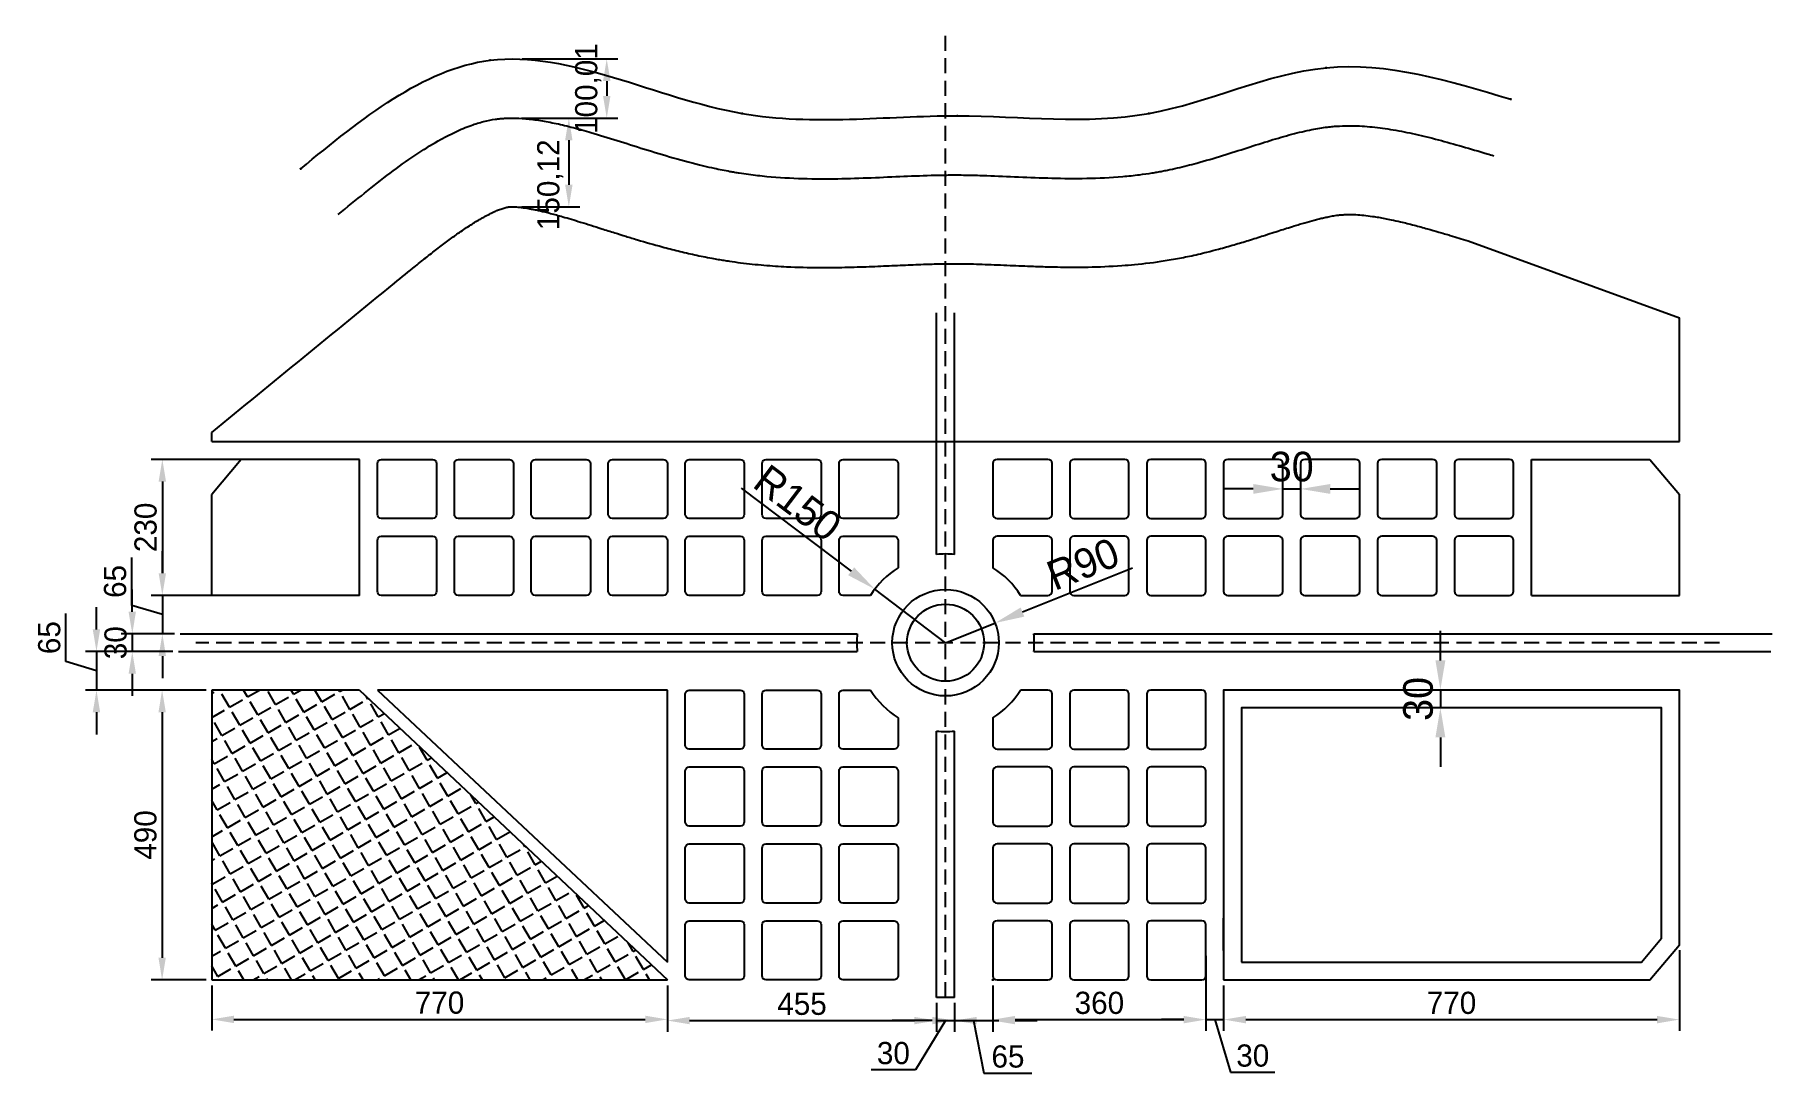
# Model space of a CAD drawing. Header units: millimetres. Extents: x -1609 to 1327, y -148 to 1608.
import ezdxf

# ---------------------------------------------------------------- set-up
doc = ezdxf.new("R2010")
doc.units = ezdxf.units.MM
doc.header["$PDMODE"] = 34
doc.linetypes.add('DASHEDX2', pattern=[38.1, 25.4, -12.7])
for name, color, linetype in [('cOTAS 1', 7, 'Continuous'), ('Cotas 2', 7, 'Continuous'), ('Curvas', 5, 'Continuous'), ('Damero', 6, 'Continuous'), ('Eje', 3, 'DASHEDX2'), ('Puntos', 7, 'Continuous')]:
    doc.layers.add(name, color=color, linetype=linetype)
doc.dimstyles.new('cotas', dxfattribs={"dimscale": 0, "dimtxt": 2.5, "dimasz": 2.5, "dimexe": 1.25, "dimexo": 0.625, "dimtad": 1, "dimtxsty": 'Standard', "dimcen": 2.5, "dimadec": 0, "dimazin": 0, "dimtfac": 1, "dimtmove": 0, "dimatfit": 3, "dimfxl": 0, "dimarcsym": 0})

msp = doc.modelspace()

# ---------------------------------------------------------------- blocks, each defined once
blk = doc.blocks.new('*D5')
at = {"layer": 'cOTAS 1', "color": 0, "lineweight": -2}
for p, q in [((-786.3, 1466.8), (-687.8, 1466.8)), ((-706.5, 1429.3), (-706.5, 1354.2)), ((-786.7, 1316.7), (-687.8, 1316.7))]:
    blk.add_line(p, q, dxfattribs=at)
at = {"layer": 'cOTAS 1', "color": 0}
for points in [[(-712.8, 1429.3), (-700.3, 1429.3), (-706.5, 1466.8)], [(-712.8, 1354.2), (-700.3, 1354.2), (-706.5, 1316.7)]]:
    blk.add_solid(points, dxfattribs=at)
at = {"layer": 'Defpoints', "color": 0}
for p in [(-795.7, 1466.8), (-796, 1316.7), (-706.5, 1316.7)]:
    blk.add_point(p, dxfattribs=at)
at = {"layer": 'cOTAS 1', "color": 0, "insert": (-737.8, 1354.2), "char_height": 37.5, "attachment_point": 5, "rotation": 90}
blk.add_mtext('150,12', dxfattribs=at)
blk = doc.blocks.new('*D6')
at = {"layer": 'cOTAS 1', "color": 0, "lineweight": -2}
for p, q in [((-785.6, 1566.9), (-623.7, 1566.9)), ((-642.5, 1529.4), (-642.5, 1504.3)), ((-786.3, 1466.8), (-623.7, 1466.8))]:
    blk.add_line(p, q, dxfattribs=at)
at = {"layer": 'cOTAS 1', "color": 0}
for points in [[(-648.7, 1529.4), (-636.2, 1529.4), (-642.5, 1566.9)], [(-648.7, 1504.3), (-636.2, 1504.3), (-642.5, 1466.8)]]:
    blk.add_solid(points, dxfattribs=at)
at = {"layer": 'Defpoints', "color": 0}
for p in [(-795, 1566.9), (-795.7, 1466.8), (-642.5, 1466.8)]:
    blk.add_point(p, dxfattribs=at)
at = {"layer": 'cOTAS 1', "color": 0, "insert": (-673.7, 1516.8), "char_height": 37.5, "attachment_point": 5, "rotation": 90}
blk.add_mtext('100,01', dxfattribs=at)
blk = doc.blocks.new('*D7')
at = {"layer": 'cOTAS 1', "color": 0, "lineweight": -2}
for p, q in [((-1169.4, 890), (-1412.2, 890)), ((-1393.4, 852.5), (-1393.4, 697.5)), ((-1194.4, 660), (-1412.2, 660))]:
    blk.add_line(p, q, dxfattribs=at)
at = {"layer": 'cOTAS 1', "color": 0}
for points in [[(-1399.7, 852.5), (-1387.2, 852.5), (-1393.4, 890)], [(-1399.7, 697.5), (-1387.2, 697.5), (-1393.4, 660)]]:
    blk.add_solid(points, dxfattribs=at)
at = {"layer": 'Defpoints', "color": 0}
for p in [(-1160, 890), (-1393.4, 660), (-1185, 660)]:
    blk.add_point(p, dxfattribs=at)
at = {"layer": 'cOTAS 1', "color": 0, "insert": (-1421.6, 775), "char_height": 37.5, "attachment_point": 5, "rotation": 90}
blk.add_mtext('230', dxfattribs=at)
blk = doc.blocks.new('*D8')
at = {"layer": 'cOTAS 1', "color": 0, "lineweight": -2}
for p, q in [((-1393.4, 697.5), (-1393.4, 735)), ((-1445, 643), (-1445, 724.2)), ((-1194.4, 660), (-1412.2, 660)), ((-1393.4, 660), (-1393.4, 595)), ((-1393.4, 660), (-1393.4, 595)), ((-1393.4, 627.5), (-1445, 643)), ((-1372.8, 595), (-1412.2, 595)), ((-1393.4, 557.5), (-1393.4, 520))]:
    blk.add_line(p, q, dxfattribs=at)
at = {"layer": 'cOTAS 1', "color": 0}
for points in [[(-1399.7, 697.5), (-1387.2, 697.5), (-1393.4, 660)], [(-1399.7, 557.5), (-1387.2, 557.5), (-1393.4, 595)]]:
    blk.add_solid(points, dxfattribs=at)
at = {"layer": 'Defpoints', "color": 0}
for p in [(-1185, 660), (-1393.4, 595), (-1363.4, 595)]:
    blk.add_point(p, dxfattribs=at)
at = {"layer": 'cOTAS 1', "color": 0, "insert": (-1473.1, 683.6), "char_height": 37.5, "attachment_point": 5, "rotation": 90}
blk.add_mtext('65', dxfattribs=at)
blk = doc.blocks.new('*D9')
at = {"layer": 'cOTAS 1', "color": 0, "lineweight": -2}
for p, q in [((-1444.2, 632.5), (-1444.2, 670)), ((-1372.8, 595), (-1463, 595)), ((-1444.2, 595), (-1444.2, 565)), ((-1375.7, 565), (-1463, 565)), ((-1444.2, 527.5), (-1444.2, 490))]:
    blk.add_line(p, q, dxfattribs=at)
at = {"layer": 'cOTAS 1', "color": 0}
for points in [[(-1450.5, 632.5), (-1438, 632.5), (-1444.2, 595)], [(-1450.5, 527.5), (-1438, 527.5), (-1444.2, 565)]]:
    blk.add_solid(points, dxfattribs=at)
at = {"layer": 'Defpoints', "color": 0}
for p in [(-1363.4, 595), (-1444.2, 565), (-1366.3, 565)]:
    blk.add_point(p, dxfattribs=at)
at = {"layer": 'cOTAS 1', "color": 0, "insert": (-1472.3, 580), "char_height": 37.5, "attachment_point": 5, "rotation": 90}
blk.add_mtext('30', dxfattribs=at)
blk = doc.blocks.new('*D10')
at = {"layer": 'cOTAS 1', "color": 0, "lineweight": -2}
for p, q in [((-1556.3, 548), (-1556.3, 629.2)), ((-1504.7, 602.5), (-1504.7, 640)), ((-1375.7, 565), (-1523.5, 565)), ((-1504.7, 565), (-1504.7, 500)), ((-1504.7, 565), (-1504.7, 500)), ((-1504.7, 532.5), (-1556.3, 548)), ((-1319.4, 500), (-1523.5, 500)), ((-1504.7, 462.5), (-1504.7, 425))]:
    blk.add_line(p, q, dxfattribs=at)
at = {"layer": 'cOTAS 1', "color": 0}
for points in [[(-1511, 602.5), (-1498.5, 602.5), (-1504.7, 565)], [(-1511, 462.5), (-1498.5, 462.5), (-1504.7, 500)]]:
    blk.add_solid(points, dxfattribs=at)
at = {"layer": 'Defpoints', "color": 0}
for p in [(-1366.3, 565), (-1504.7, 500), (-1310, 500)]:
    blk.add_point(p, dxfattribs=at)
at = {"layer": 'cOTAS 1', "color": 0, "insert": (-1584.4, 588.6), "char_height": 37.5, "attachment_point": 5, "rotation": 90}
blk.add_mtext('65', dxfattribs=at)
blk = doc.blocks.new('*D11')
at = {"layer": 'cOTAS 1', "color": 0, "lineweight": -2}
for p, q in [((-1319.4, 500), (-1412.5, 500)), ((-1393.8, 462.5), (-1393.8, 47.5)), ((-1319.4, 10), (-1412.5, 10))]:
    blk.add_line(p, q, dxfattribs=at)
at = {"layer": 'cOTAS 1', "color": 0}
for points in [[(-1400, 462.5), (-1387.5, 462.5), (-1393.8, 500)], [(-1400, 47.5), (-1387.5, 47.5), (-1393.8, 10)]]:
    blk.add_solid(points, dxfattribs=at)
at = {"layer": 'Defpoints', "color": 0}
for p in [(-1310, 500), (-1393.8, 10), (-1310, 10)]:
    blk.add_point(p, dxfattribs=at)
at = {"layer": 'cOTAS 1', "color": 0, "insert": (-1421.9, 255), "char_height": 37.5, "attachment_point": 5, "rotation": 90}
blk.add_mtext('490', dxfattribs=at)
blk = doc.blocks.new('*D22')
at = {"layer": 'cOTAS 1', "color": 0, "lineweight": -2}
for p, q in [((-1310, 0.6), (-1310, -75.5)), ((-540, 0.6), (-540, -75.5)), ((-1272.5, -56.7), (-577.5, -56.7))]:
    blk.add_line(p, q, dxfattribs=at)
at = {"layer": 'cOTAS 1', "color": 0}
for points in [[(-1272.5, -50.5), (-1272.5, -63), (-1310, -56.7)], [(-577.5, -50.5), (-577.5, -63), (-540, -56.7)]]:
    blk.add_solid(points, dxfattribs=at)
at = {"layer": 'Defpoints', "color": 0}
for p in [(-1310, 10), (-540, 10), (-540, -56.7)]:
    blk.add_point(p, dxfattribs=at)
at = {"layer": 'cOTAS 1', "color": 0, "insert": (-925, -28.6), "char_height": 37.5, "attachment_point": 5}
blk.add_mtext('770', dxfattribs=at)
blk = doc.blocks.new('*D23')
at = {"layer": 'cOTAS 1', "color": 0, "lineweight": -2}
for p, q in [((-85, -28.8), (-85, -77.5)), ((-540, -66.1), (-540, -77.5)), ((-502.5, -58.7), (-122.5, -58.7))]:
    blk.add_line(p, q, dxfattribs=at)
at = {"layer": 'cOTAS 1', "color": 0}
for points in [[(-502.5, -52.5), (-502.5, -65), (-540, -58.7)], [(-122.5, -52.5), (-122.5, -65), (-85, -58.7)]]:
    blk.add_solid(points, dxfattribs=at)
at = {"layer": 'Defpoints', "color": 0}
for p in [(-85, -19.5), (-540, -56.7), (-85, -58.7)]:
    blk.add_point(p, dxfattribs=at)
at = {"layer": 'cOTAS 1', "color": 0, "insert": (-312.5, -30.6), "char_height": 37.5, "attachment_point": 5}
blk.add_mtext('455', dxfattribs=at)
blk = doc.blocks.new('*D24')
at = {"layer": 'cOTAS 1', "color": 0, "lineweight": -2}
for p, q in [((-85, -28.8), (-85, -77.5)), ((-55, -28.8), (-55, -77.5)), ((-122.5, -58.7), (-160, -58.7)), ((-70, -58.7), (-120.6, -142)), ((-85, -58.7), (-55, -58.7)), ((-85, -58.7), (-55, -58.7)), ((-17.5, -58.7), (20, -58.7)), ((-120.6, -142), (-195.6, -142))]:
    blk.add_line(p, q, dxfattribs=at)
at = {"layer": 'cOTAS 1', "color": 0}
for points in [[(-122.5, -52.5), (-122.5, -65), (-85, -58.7)], [(-17.5, -52.5), (-17.5, -65), (-55, -58.7)]]:
    blk.add_solid(points, dxfattribs=at)
at = {"layer": 'Defpoints', "color": 0}
for p in [(-85, -19.5), (-55, -19.5), (-55, -58.7)]:
    blk.add_point(p, dxfattribs=at)
at = {"layer": 'cOTAS 1', "color": 0, "insert": (-158.1, -113.9), "char_height": 37.5, "attachment_point": 5}
blk.add_mtext('30', dxfattribs=at)
blk = doc.blocks.new('*D25')
at = {"layer": 'cOTAS 1', "color": 0, "lineweight": -2}
for p, q in [((10, 0.6), (10, -77.5)), ((-55, -28.8), (-55, -77.5)), ((-92.5, -58.7), (-130, -58.7)), ((-55, -58.7), (10, -58.7)), ((-55, -58.7), (10, -58.7)), ((-22.5, -58.7), (-5.2, -147.8)), ((47.5, -58.7), (85, -58.7)), ((-5.2, -147.8), (76.1, -147.8))]:
    blk.add_line(p, q, dxfattribs=at)
at = {"layer": 'cOTAS 1', "color": 0}
for points in [[(-92.5, -52.5), (-92.5, -65), (-55, -58.7)], [(47.5, -52.5), (47.5, -65), (10, -58.7)]]:
    blk.add_solid(points, dxfattribs=at)
at = {"layer": 'Defpoints', "color": 0}
for p in [(10, 10), (-55, -19.5), (10, -58.7)]:
    blk.add_point(p, dxfattribs=at)
at = {"layer": 'cOTAS 1', "color": 0, "insert": (35.5, -119.7), "char_height": 37.5, "attachment_point": 5}
blk.add_mtext('65', dxfattribs=at)
blk = doc.blocks.new('*D26')
at = {"layer": 'cOTAS 1', "color": 0, "lineweight": -2}
for p, q in [((370, 50.6), (370, -75.9)), ((10, 0.6), (10, -75.9)), ((47.5, -57.1), (332.5, -57.1))]:
    blk.add_line(p, q, dxfattribs=at)
at = {"layer": 'cOTAS 1', "color": 0}
for points in [[(47.5, -50.9), (47.5, -63.4), (10, -57.1)], [(332.5, -50.9), (332.5, -63.4), (370, -57.1)]]:
    blk.add_solid(points, dxfattribs=at)
at = {"layer": 'Defpoints', "color": 0}
for p in [(370, 60), (10, 10), (370, -57.1)]:
    blk.add_point(p, dxfattribs=at)
at = {"layer": 'cOTAS 1', "color": 0, "insert": (190, -29), "char_height": 37.5, "attachment_point": 5}
blk.add_mtext('360', dxfattribs=at)
blk = doc.blocks.new('*D27')
at = {"layer": 'cOTAS 1', "color": 0, "lineweight": -2}
for p, q in [((370, 50.6), (370, -75.9)), ((400, 0.6), (400, -75.9)), ((332.5, -57.1), (295, -57.1)), ((370, -57.1), (400, -57.1)), ((370, -57.1), (400, -57.1)), ((385, -57.1), (411.7, -146.2)), ((437.5, -57.1), (475, -57.1)), ((411.7, -146.2), (486.7, -146.2))]:
    blk.add_line(p, q, dxfattribs=at)
at = {"layer": 'cOTAS 1', "color": 0}
for points in [[(332.5, -50.9), (332.5, -63.4), (370, -57.1)], [(437.5, -50.9), (437.5, -63.4), (400, -57.1)]]:
    blk.add_solid(points, dxfattribs=at)
at = {"layer": 'Defpoints', "color": 0}
for p in [(370, 60), (400, 10), (400, -57.1)]:
    blk.add_point(p, dxfattribs=at)
at = {"layer": 'cOTAS 1', "color": 0, "insert": (449.2, -118.1), "char_height": 37.5, "attachment_point": 5}
blk.add_mtext('30', dxfattribs=at)
blk = doc.blocks.new('*D28')
at = {"layer": 'cOTAS 1', "color": 0, "lineweight": -2}
for p, q in [((1170, 60.2), (1170, -75.9)), ((400, 0.6), (400, -75.9)), ((437.5, -57.1), (1132.5, -57.1))]:
    blk.add_line(p, q, dxfattribs=at)
at = {"layer": 'cOTAS 1', "color": 0}
for points in [[(437.5, -50.9), (437.5, -63.4), (400, -57.1)], [(1132.5, -50.9), (1132.5, -63.4), (1170, -57.1)]]:
    blk.add_solid(points, dxfattribs=at)
at = {"layer": 'Defpoints', "color": 0}
for p in [(1170, 69.6), (400, 10), (1170, -57.1)]:
    blk.add_point(p, dxfattribs=at)
at = {"layer": 'cOTAS 1', "color": 0, "insert": (785, -29), "char_height": 37.5, "attachment_point": 5}
blk.add_mtext('770', dxfattribs=at)
blk = doc.blocks.new('*D34')
at = {"layer": 'Cotas 2', "color": 0, "lineweight": -2}
for p, q in [((766.2, 550), (766.2, 600)), ((772.5, 500), (741.2, 500)), ((766.2, 500), (766.2, 470)), ((772.5, 470), (741.2, 470)), ((766.2, 420), (766.2, 370))]:
    blk.add_line(p, q, dxfattribs=at)
at = {"layer": 'Cotas 2', "color": 0}
for points in [[(757.9, 550), (774.6, 550), (766.2, 500)], [(757.9, 420), (774.6, 420), (766.2, 470)]]:
    blk.add_solid(points, dxfattribs=at)
at = {"layer": 'Defpoints', "color": 0}
for p in [(785, 500), (766.2, 470), (785, 470)]:
    blk.add_point(p, dxfattribs=at)
at = {"layer": 'Cotas 2', "color": 0, "insert": (728.7, 485), "char_height": 50, "attachment_point": 5, "rotation": 90}
blk.add_mtext('30', dxfattribs=at)
blk = doc.blocks.new('*D35')
at = {"layer": 'Cotas 2', "color": 0, "lineweight": -2}
for p, q in [((500, 852.5), (500, 865)), ((530, 852.5), (530, 865)), ((450, 840), (400, 840)), ((500, 840), (530, 840)), ((580, 840), (630, 840))]:
    blk.add_line(p, q, dxfattribs=at)
at = {"layer": 'Cotas 2', "color": 0}
for points in [[(450, 848.3), (450, 831.7), (500, 840)], [(580, 848.3), (580, 831.7), (530, 840)]]:
    blk.add_solid(points, dxfattribs=at)
at = {"layer": 'Defpoints', "color": 0}
for p in [(500, 840), (530, 840), (530, 840)]:
    blk.add_point(p, dxfattribs=at)
at = {"layer": 'Cotas 2', "color": 0, "insert": (515, 877.5), "char_height": 50, "attachment_point": 5}
blk.add_mtext('30', dxfattribs=at)
blk = doc.blocks.new('*D36')
at = {"layer": 'Cotas 2', "color": 0, "lineweight": -2}
for p, q in [((245.9, 705.8), (60.1, 631.8)), ((-70, 580), (13.6, 613.3))]:
    blk.add_line(p, q, dxfattribs=at)
at = {"layer": 'Cotas 2', "color": 0}
blk.add_solid([(57, 639.6), (63.1, 624.1), (13.6, 613.3)], dxfattribs=at)
at = {"layer": 'Defpoints', "color": 0}
for p in [(13.6, 613.3), (-70, 580)]:
    blk.add_point(p, dxfattribs=at)
at = {"layer": 'Cotas 2', "color": 0, "insert": (162.3, 712.9), "char_height": 50, "attachment_point": 5, "rotation": 21.7226}
blk.add_mtext('R90', dxfattribs=at)
blk = doc.blocks.new('*D37')
at = {"layer": 'Cotas 2', "color": 0, "lineweight": -2}
for p, q in [((-415.5, 841.5), (-229.5, 700.7)), ((-70, 580), (-189.6, 670.5))]:
    blk.add_line(p, q, dxfattribs=at)
at = {"layer": 'Cotas 2', "color": 0}
blk.add_solid([(-224.4, 707.4), (-234.5, 694.1), (-189.6, 670.5)], dxfattribs=at)
at = {"layer": 'Defpoints', "color": 0}
for p in [(-189.6, 670.5), (-70, 580)]:
    blk.add_point(p, dxfattribs=at)
at = {"layer": 'Cotas 2', "color": 0, "insert": (-319.8, 816.1), "char_height": 50, "attachment_point": 5, "rotation": 322.8752}
blk.add_mtext('R150', dxfattribs=at)

# ---------------------------------------------------------------- dimensions: what is measured, and where the dimension line sits
at = {"layer": 'cOTAS 1'}
for base, p1, p2, picture, middle in [((-642.454, 1466.841), (-795.007, 1566.854), (-795.705, 1466.841), '*D6', (-642.454, 1516.848)), ((-706.5, 1316.725), (-795.705, 1466.841), (-796.028, 1316.725), '*D5', (-706.5, 1354.225)), ((-1444.201, 565), (-1363.425, 595), (-1366.332, 565), '*D9', (-1444.201, 580))]:
    dim = msp.add_linear_dim(base=base, p1=p1, p2=p2, angle=90, dimstyle='cotas', override={"dimscale": 15}, dxfattribs=at)
    dim.commit()
    dim.dimension.update_dxf_attribs({"geometry": picture, "text_midpoint": middle, "dimtype": 160})
for base, p1, p2, override, picture, middle in [((-1393.438, 660), (-1160, 890), (-1185, 660), {"dimscale": 15}, '*D7', (-1421.563, 775)), ((-1393.438, 595), (-1185, 660), (-1363.425, 595), {"dimscale": 15, "dimtmove": 1}, '*D8', (-1473.126, 652.344)), ((-1504.726, 500), (-1366.332, 565), (-1310, 500), {"dimscale": 15, "dimtmove": 1}, '*D10', (-1584.414, 557.344)), ((-1393.753, 10), (-1310, 500), (-1310, 10), {"dimscale": 15}, '*D11', (-1421.878, 255))]:
    dim = msp.add_linear_dim(base=base, p1=p1, p2=p2, angle=90, dimstyle='cotas', override=override, dxfattribs=at)
    dim.commit()
    dim.dimension.update_dxf_attribs({"geometry": picture, "text_midpoint": middle})
for base, p1, p2, override, picture, middle in [((370, -57.121), (10, 10), (370, 60), {"dimscale": 15}, '*D26', (190, -28.996)), ((400, -57.121), (370, 60), (400, 10), {"dimscale": 15, "dimtmove": 1}, '*D27', (421.094, -118.059)), ((1170, -57.101), (400, 10), (1170, 69.588), {"dimscale": 15}, '*D28', (785, -28.976)), ((-540, -56.723), (-1310, 10), (-540, 10), {"dimscale": 15}, '*D22', (-925, -28.598)), ((-85, -58.727), (-540, -56.723), (-85, -19.472), {"dimscale": 15}, '*D23', (-312.5, -30.602))]:
    dim = msp.add_linear_dim(base=base, p1=p1, p2=p2, dimstyle='cotas', override=override, dxfattribs=at)
    dim.commit()
    dim.dimension.update_dxf_attribs({"geometry": picture, "text_midpoint": middle})
for base, p1, p2, picture, middle in [((10, -58.727), (-55, -19.472), (10, 10), '*D25', (4.219, -147.789)), ((-55, -58.727), (-85, -19.472), (-55, -19.472), '*D24', (-129.96, -142.01))]:
    dim = msp.add_linear_dim(base=base, p1=p1, p2=p2, dimstyle='cotas', override={"dimscale": 15, "dimtmove": 1}, dxfattribs=at)
    dim.commit()
    dim.dimension.update_dxf_attribs({"geometry": picture, "text_midpoint": middle, "dimtype": 160})
at = {"layer": 'Cotas 2'}
dim = msp.add_linear_dim(base=(530, 840), p1=(500, 840), p2=(530, 840), dimstyle='cotas', override={"dimscale": 20}, dxfattribs=at)
dim.commit()
dim.dimension.update_dxf_attribs({"geometry": '*D35', "text_midpoint": (515, 840), "dimtype": 160})
for mpoint, picture, middle in [((-189.598, 670.533), '*D37', (-319.785, 816.113)), ((13.609, 613.31), '*D36', (162.302, 712.917))]:
    dim = msp.add_radius_dim(center=(-70, 580), mpoint=mpoint, dimstyle='cotas', override={"dimscale": 20}, dxfattribs=at)
    dim.commit()
    dim.dimension.update_dxf_attribs({"geometry": picture, "text_midpoint": middle})
dim = msp.add_linear_dim(base=(766.25, 470), p1=(785, 500), p2=(785, 470), angle=90, dimstyle='cotas', override={"dimscale": 20}, dxfattribs=at)
dim.commit()
dim.dimension.update_dxf_attribs({"geometry": '*D34', "text_midpoint": (766.25, 485), "dimtype": 160})

# ---------------------------------------------------------------- hatches: boundary and pattern name
at = {"layer": 'Curvas'}
h = msp.add_hatch(dxfattribs=at)
h.set_pattern_fill('ANGLE', color=1, scale=5, angle=30)
h.set_pattern_definition([(30, (0, 0), (-17.4625, 30.2459), [25.4, -9.525]), (120, (0, 0), (-30.2459, -17.4625), [25.4, -9.525])])
h.paths.add_polyline_path([(-1060, 500), (-540, 10), (-1310, 10), (-1310, 500)])

# ---------------------------------------------------------------- linework, layer by layer
at = {"layer": 'Damero'}
for p, q in [((813.04, 1259.502), (1170, 1129.442)), ((-85, 729.248), (-85, 1137.459)), ((-55, 729.248), (-55, 1137.459)), ((1170, 920), (1170, 1129.442)), ((-1310, 920), (-1310, 935.272)), ((-1310, 920), (1170, 920)), ((-1260, 890), (-1310, 830.412)), ((-1060, 890), (-1260, 890)), ((-1060, 660), (-1060, 890)), ((920, 660), (920, 890)), ((920, 890), (1120, 890)), ((1120, 890), (1170, 830.412)), ((-1310, 660), (-1310, 830.412)), ((1170, 660), (1170, 830.412)), ((-1060, 660), (-1310, 660)), ((920, 660), (1170, 660)), ((-1363.425, 595), (-219.248, 595)), ((79.248, 595), (1327, 595)), ((-1366.332, 565), (-219.248, 565)), ((79.248, 565), (1324.686, 565)), ((-1310, 500), (-1310, 10)), ((-1060, 500), (-1310, 500)), ((-1060, 500), (-540, 10)), ((-540, 500), (-1030, 500)), ((-1030, 500), (-540, 40)), ((-85, -19.472), (-85, 430.752)), ((-55, -19.472), (-55, 430.752)), ((400, 60), (400, 114.489)), ((-1310, 10), (-540, 10)), ((-55, -19.472), (-85, -19.472))]:
    msp.add_line(p, q, dxfattribs=at)
for points in [[(-937, 790), (-1023, 790, -0.41421356), (-1030, 797), (-1030, 883, -0.41421356), (-1023, 890), (-937, 890, -0.41421356), (-930, 883), (-930, 797, -0.41421356)], [(-807, 790), (-893, 790, -0.41421356), (-900, 797), (-900, 883, -0.41421356), (-893, 890), (-807, 890, -0.41421356), (-800, 883), (-800, 797, -0.41421356)], [(-677, 790), (-763, 790, -0.41421356), (-770, 797), (-770, 883, -0.41421356), (-763, 890), (-677, 890, -0.41421356), (-670, 883), (-670, 797, -0.41421356)], [(-547, 790), (-633, 790, -0.41421356), (-640, 797), (-640, 883, -0.41421356), (-633, 890), (-547, 890, -0.41421356), (-540, 883), (-540, 797, -0.41421356)], [(-417, 790), (-503, 790, -0.41421356), (-510, 797), (-510, 883, -0.41421356), (-503, 890), (-417, 890, -0.41421356), (-410, 883), (-410, 797, -0.41421356)], [(-287, 790), (-373, 790, -0.41421356), (-380, 797), (-380, 883, -0.41421356), (-373, 890), (-287, 890, -0.41421356), (-280, 883), (-280, 797, -0.41421356)], [(-157, 790), (-243, 790, -0.41421356), (-250, 797), (-250, 883, -0.41421356), (-243, 890), (-157, 890, -0.41421356), (-150, 883), (-150, 797, -0.41421356)], [(17, 790), (103, 790, 0.41421356), (110, 797), (110, 883, 0.41421356), (103, 890), (17, 890, 0.41421356), (10, 883), (10, 797, 0.41421356)], [(147, 790), (233, 790, 0.41421356), (240, 797), (240, 883, 0.41421356), (233, 890), (147, 890, 0.41421356), (140, 883), (140, 797, 0.41421356)], [(277, 790), (363, 790, 0.41421356), (370, 797), (370, 883, 0.41421356), (363, 890), (277, 890, 0.41421356), (270, 883), (270, 797, 0.41421356)], [(407, 790), (493, 790, 0.41421356), (500, 797), (500, 883, 0.41421356), (493, 890), (407, 890, 0.41421356), (400, 883), (400, 797, 0.41421356)], [(537, 790), (623, 790, 0.41421356), (630, 797), (630, 883, 0.41421356), (623, 890), (537, 890, 0.41421356), (530, 883), (530, 797, 0.41421356)], [(667, 790), (753, 790, 0.41421356), (760, 797), (760, 883, 0.41421356), (753, 890), (667, 890, 0.41421356), (660, 883), (660, 797, 0.41421356)], [(797, 790), (883, 790, 0.41421356), (890, 797), (890, 883, 0.41421356), (883, 890), (797, 890, 0.41421356), (790, 883), (790, 797, 0.41421356)], [(-937, 660), (-1023, 660, -0.41421356), (-1030, 667), (-1030, 753, -0.41421356), (-1023, 760), (-937, 760, -0.41421356), (-930, 753), (-930, 667, -0.41421356)], [(-807, 660), (-893, 660, -0.41421356), (-900, 667), (-900, 753, -0.41421356), (-893, 760), (-807, 760, -0.41421356), (-800, 753), (-800, 667, -0.41421356)], [(-677, 660), (-763, 660, -0.41421356), (-770, 667), (-770, 753, -0.41421356), (-763, 760), (-677, 760, -0.41421356), (-670, 753), (-670, 667, -0.41421356)], [(-547, 660), (-633, 660, -0.41421356), (-640, 667), (-640, 753, -0.41421356), (-633, 760), (-547, 760, -0.41421356), (-540, 753), (-540, 667, -0.41421356)], [(-417, 660), (-503, 660, -0.41421356), (-510, 667), (-510, 753, -0.41421356), (-503, 760), (-417, 760, -0.41421356), (-410, 753), (-410, 667, -0.41421356)], [(-287, 660), (-373, 660, -0.41421356), (-380, 667), (-380, 753, -0.41421356), (-373, 760), (-287, 760, -0.41421356), (-280, 753), (-280, 667, -0.41421356)], [(147, 660), (233, 660, 0.41421356), (240, 667), (240, 753, 0.41421356), (233, 760), (147, 760, 0.41421356), (140, 753), (140, 667, 0.41421356)], [(277, 660), (363, 660, 0.41421356), (370, 667), (370, 753, 0.41421356), (363, 760), (277, 760, 0.41421356), (270, 753), (270, 667, 0.41421356)], [(407, 660), (493, 660, 0.41421356), (500, 667), (500, 753, 0.41421356), (493, 760), (407, 760, 0.41421356), (400, 753), (400, 667, 0.41421356)], [(537, 660), (623, 660, 0.41421356), (630, 667), (630, 753, 0.41421356), (623, 760), (537, 760, 0.41421356), (530, 753), (530, 667, 0.41421356)], [(667, 660), (753, 660, 0.41421356), (760, 667), (760, 753, 0.41421356), (753, 760), (667, 760, 0.41421356), (660, 753), (660, 667, 0.41421356)], [(797, 660), (883, 660, 0.41421356), (890, 667), (890, 753, 0.41421356), (883, 760), (797, 760, 0.41421356), (790, 753), (790, 667, 0.41421356)], [(-417, 400), (-503, 400, -0.41421356), (-510, 407), (-510, 493, -0.41421356), (-503, 500), (-417, 500, -0.41421356), (-410, 493), (-410, 407, -0.41421356)], [(-287, 400), (-373, 400, -0.41421356), (-380, 407), (-380, 493, -0.41421356), (-373, 500), (-287, 500, -0.41421356), (-280, 493), (-280, 407, -0.41421356)], [(147, 400), (233, 400, 0.41421356), (240, 407), (240, 493, 0.41421356), (233, 500), (147, 500, 0.41421356), (140, 493), (140, 407, 0.41421356)], [(277, 400), (363, 400, 0.41421356), (370, 407), (370, 493, 0.41421356), (363, 500), (277, 500, 0.41421356), (270, 493), (270, 407, 0.41421356)], [(-417, 270), (-503, 270, -0.41421356), (-510, 277), (-510, 363, -0.41421356), (-503, 370), (-417, 370, -0.41421356), (-410, 363), (-410, 277, -0.41421356)], [(-287, 270), (-373, 270, -0.41421356), (-380, 277), (-380, 363, -0.41421356), (-373, 370), (-287, 370, -0.41421356), (-280, 363), (-280, 277, -0.41421356)], [(-157, 270), (-243, 270, -0.41421356), (-250, 277), (-250, 363, -0.41421356), (-243, 370), (-157, 370, -0.41421356), (-150, 363), (-150, 277, -0.41421356)], [(17, 270), (103, 270, 0.41421356), (110, 277), (110, 363, 0.41421356), (103, 370), (17, 370, 0.41421356), (10, 363), (10, 277, 0.41421356)], [(147, 270), (233, 270, 0.41421356), (240, 277), (240, 363, 0.41421356), (233, 370), (147, 370, 0.41421356), (140, 363), (140, 277, 0.41421356)], [(277, 270), (363, 270, 0.41421356), (370, 277), (370, 363, 0.41421356), (363, 370), (277, 370, 0.41421356), (270, 363), (270, 277, 0.41421356)], [(-417, 140), (-503, 140, -0.41421356), (-510, 147), (-510, 233, -0.41421356), (-503, 240), (-417, 240, -0.41421356), (-410, 233), (-410, 147, -0.41421356)], [(-287, 140), (-373, 140, -0.41421356), (-380, 147), (-380, 233, -0.41421356), (-373, 240), (-287, 240, -0.41421356), (-280, 233), (-280, 147, -0.41421356)], [(-157, 140), (-243, 140, -0.41421356), (-250, 147), (-250, 233, -0.41421356), (-243, 240), (-157, 240, -0.41421356), (-150, 233), (-150, 147, -0.41421356)], [(17, 140), (103, 140, 0.41421356), (110, 147), (110, 233, 0.41421356), (103, 240), (17, 240, 0.41421356), (10, 233), (10, 147, 0.41421356)], [(147, 140), (233, 140, 0.41421356), (240, 147), (240, 233, 0.41421356), (233, 240), (147, 240, 0.41421356), (140, 233), (140, 147, 0.41421356)], [(277, 140), (363, 140, 0.41421356), (370, 147), (370, 233, 0.41421356), (363, 240), (277, 240, 0.41421356), (270, 233), (270, 147, 0.41421356)], [(-417, 10), (-503, 10, -0.41421356), (-510, 17), (-510, 103, -0.41421356), (-503, 110), (-417, 110, -0.41421356), (-410, 103), (-410, 17, -0.41421356)], [(-287, 10), (-373, 10, -0.41421356), (-380, 17), (-380, 103, -0.41421356), (-373, 110), (-287, 110, -0.41421356), (-280, 103), (-280, 17, -0.41421356)], [(-157, 10), (-243, 10, -0.41421356), (-250, 17), (-250, 103, -0.41421356), (-243, 110), (-157, 110, -0.41421356), (-150, 103), (-150, 17, -0.41421356)], [(17, 10), (103, 10, 0.41421356), (110, 17), (110, 103, 0.41421356), (103, 110), (17, 110, 0.41421356), (10, 103), (10, 17, 0.41421356)], [(147, 10), (233, 10, 0.41421356), (240, 17), (240, 103, 0.41421356), (233, 110), (147, 110, 0.41421356), (140, 103), (140, 17, 0.41421356)], [(277, 10), (363, 10, 0.41421356), (370, 17), (370, 103, 0.41421356), (363, 110), (277, 110, 0.41421356), (270, 103), (270, 17, 0.41421356)]]:
    msp.add_lwpolyline(points, format="xyb", close=True, dxfattribs=at)
for points, elevation in [([(-937, 790), (-1023, 790, -0.41421356), (-1030, 797), (-1030, 883, -0.41421356), (-1023, 890), (-937, 890, -0.41421356), (-930, 883), (-930, 797, -0.41421356)], 1), ([(-937, 790), (-1023, 790, -0.41421356), (-1030, 797), (-1030, 883, -0.41421356), (-1023, 890), (-937, 890, -0.41421356), (-930, 883), (-930, 797, -0.41421356)], 2), ([(-937, 790), (-1023, 790, -0.41421356), (-1030, 797), (-1030, 883, -0.41421356), (-1023, 890), (-937, 890, -0.41421356), (-930, 883), (-930, 797, -0.41421356)], 3), ([(-807, 790), (-893, 790, -0.41421356), (-900, 797), (-900, 883, -0.41421356), (-893, 890), (-807, 890, -0.41421356), (-800, 883), (-800, 797, -0.41421356)], 1), ([(-807, 790), (-893, 790, -0.41421356), (-900, 797), (-900, 883, -0.41421356), (-893, 890), (-807, 890, -0.41421356), (-800, 883), (-800, 797, -0.41421356)], 2), ([(-807, 790), (-893, 790, -0.41421356), (-900, 797), (-900, 883, -0.41421356), (-893, 890), (-807, 890, -0.41421356), (-800, 883), (-800, 797, -0.41421356)], 3), ([(-677, 790), (-763, 790, -0.41421356), (-770, 797), (-770, 883, -0.41421356), (-763, 890), (-677, 890, -0.41421356), (-670, 883), (-670, 797, -0.41421356)], 1), ([(-677, 790), (-763, 790, -0.41421356), (-770, 797), (-770, 883, -0.41421356), (-763, 890), (-677, 890, -0.41421356), (-670, 883), (-670, 797, -0.41421356)], 2), ([(-677, 790), (-763, 790, -0.41421356), (-770, 797), (-770, 883, -0.41421356), (-763, 890), (-677, 890, -0.41421356), (-670, 883), (-670, 797, -0.41421356)], 3), ([(-547, 790), (-633, 790, -0.41421356), (-640, 797), (-640, 883, -0.41421356), (-633, 890), (-547, 890, -0.41421356), (-540, 883), (-540, 797, -0.41421356)], 1), ([(-547, 790), (-633, 790, -0.41421356), (-640, 797), (-640, 883, -0.41421356), (-633, 890), (-547, 890, -0.41421356), (-540, 883), (-540, 797, -0.41421356)], 2), ([(-547, 790), (-633, 790, -0.41421356), (-640, 797), (-640, 883, -0.41421356), (-633, 890), (-547, 890, -0.41421356), (-540, 883), (-540, 797, -0.41421356)], 3), ([(-417, 790), (-503, 790, -0.41421356), (-510, 797), (-510, 883, -0.41421356), (-503, 890), (-417, 890, -0.41421356), (-410, 883), (-410, 797, -0.41421356)], 1), ([(-417, 790), (-503, 790, -0.41421356), (-510, 797), (-510, 883, -0.41421356), (-503, 890), (-417, 890, -0.41421356), (-410, 883), (-410, 797, -0.41421356)], 2), ([(-417, 790), (-503, 790, -0.41421356), (-510, 797), (-510, 883, -0.41421356), (-503, 890), (-417, 890, -0.41421356), (-410, 883), (-410, 797, -0.41421356)], 3), ([(-287, 790), (-373, 790, -0.41421356), (-380, 797), (-380, 883, -0.41421356), (-373, 890), (-287, 890, -0.41421356), (-280, 883), (-280, 797, -0.41421356)], 1), ([(-287, 790), (-373, 790, -0.41421356), (-380, 797), (-380, 883, -0.41421356), (-373, 890), (-287, 890, -0.41421356), (-280, 883), (-280, 797, -0.41421356)], 2), ([(-287, 790), (-373, 790, -0.41421356), (-380, 797), (-380, 883, -0.41421356), (-373, 890), (-287, 890, -0.41421356), (-280, 883), (-280, 797, -0.41421356)], 3), ([(-157, 790), (-243, 790, -0.41421356), (-250, 797), (-250, 883, -0.41421356), (-243, 890), (-157, 890, -0.41421356), (-150, 883), (-150, 797, -0.41421356)], 1), ([(-157, 790), (-243, 790, -0.41421356), (-250, 797), (-250, 883, -0.41421356), (-243, 890), (-157, 890, -0.41421356), (-150, 883), (-150, 797, -0.41421356)], 2), ([(-157, 790), (-243, 790, -0.41421356), (-250, 797), (-250, 883, -0.41421356), (-243, 890), (-157, 890, -0.41421356), (-150, 883), (-150, 797, -0.41421356)], 3), ([(17, 790), (103, 790, 0.41421356), (110, 797), (110, 883, 0.41421356), (103, 890), (17, 890, 0.41421356), (10, 883), (10, 797, 0.41421356)], 1), ([(17, 790), (103, 790, 0.41421356), (110, 797), (110, 883, 0.41421356), (103, 890), (17, 890, 0.41421356), (10, 883), (10, 797, 0.41421356)], 2), ([(17, 790), (103, 790, 0.41421356), (110, 797), (110, 883, 0.41421356), (103, 890), (17, 890, 0.41421356), (10, 883), (10, 797, 0.41421356)], 3), ([(147, 790), (233, 790, 0.41421356), (240, 797), (240, 883, 0.41421356), (233, 890), (147, 890, 0.41421356), (140, 883), (140, 797, 0.41421356)], 1), ([(147, 790), (233, 790, 0.41421356), (240, 797), (240, 883, 0.41421356), (233, 890), (147, 890, 0.41421356), (140, 883), (140, 797, 0.41421356)], 2), ([(147, 790), (233, 790, 0.41421356), (240, 797), (240, 883, 0.41421356), (233, 890), (147, 890, 0.41421356), (140, 883), (140, 797, 0.41421356)], 3), ([(277, 790), (363, 790, 0.41421356), (370, 797), (370, 883, 0.41421356), (363, 890), (277, 890, 0.41421356), (270, 883), (270, 797, 0.41421356)], 1), ([(277, 790), (363, 790, 0.41421356), (370, 797), (370, 883, 0.41421356), (363, 890), (277, 890, 0.41421356), (270, 883), (270, 797, 0.41421356)], 2), ([(277, 790), (363, 790, 0.41421356), (370, 797), (370, 883, 0.41421356), (363, 890), (277, 890, 0.41421356), (270, 883), (270, 797, 0.41421356)], 3), ([(407, 790), (493, 790, 0.41421356), (500, 797), (500, 883, 0.41421356), (493, 890), (407, 890, 0.41421356), (400, 883), (400, 797, 0.41421356)], 1), ([(407, 790), (493, 790, 0.41421356), (500, 797), (500, 883, 0.41421356), (493, 890), (407, 890, 0.41421356), (400, 883), (400, 797, 0.41421356)], 2), ([(407, 790), (493, 790, 0.41421356), (500, 797), (500, 883, 0.41421356), (493, 890), (407, 890, 0.41421356), (400, 883), (400, 797, 0.41421356)], 3), ([(537, 790), (623, 790, 0.41421356), (630, 797), (630, 883, 0.41421356), (623, 890), (537, 890, 0.41421356), (530, 883), (530, 797, 0.41421356)], 1), ([(537, 790), (623, 790, 0.41421356), (630, 797), (630, 883, 0.41421356), (623, 890), (537, 890, 0.41421356), (530, 883), (530, 797, 0.41421356)], 2), ([(537, 790), (623, 790, 0.41421356), (630, 797), (630, 883, 0.41421356), (623, 890), (537, 890, 0.41421356), (530, 883), (530, 797, 0.41421356)], 3), ([(667, 790), (753, 790, 0.41421356), (760, 797), (760, 883, 0.41421356), (753, 890), (667, 890, 0.41421356), (660, 883), (660, 797, 0.41421356)], 1), ([(667, 790), (753, 790, 0.41421356), (760, 797), (760, 883, 0.41421356), (753, 890), (667, 890, 0.41421356), (660, 883), (660, 797, 0.41421356)], 2), ([(667, 790), (753, 790, 0.41421356), (760, 797), (760, 883, 0.41421356), (753, 890), (667, 890, 0.41421356), (660, 883), (660, 797, 0.41421356)], 3), ([(797, 790), (883, 790, 0.41421356), (890, 797), (890, 883, 0.41421356), (883, 890), (797, 890, 0.41421356), (790, 883), (790, 797, 0.41421356)], 1), ([(797, 790), (883, 790, 0.41421356), (890, 797), (890, 883, 0.41421356), (883, 890), (797, 890, 0.41421356), (790, 883), (790, 797, 0.41421356)], 2), ([(797, 790), (883, 790, 0.41421356), (890, 797), (890, 883, 0.41421356), (883, 890), (797, 890, 0.41421356), (790, 883), (790, 797, 0.41421356)], 3), ([(-937, 660), (-1023, 660, -0.41421356), (-1030, 667), (-1030, 753, -0.41421356), (-1023, 760), (-937, 760, -0.41421356), (-930, 753), (-930, 667, -0.41421356)], 1), ([(-937, 660), (-1023, 660, -0.41421356), (-1030, 667), (-1030, 753, -0.41421356), (-1023, 760), (-937, 760, -0.41421356), (-930, 753), (-930, 667, -0.41421356)], 2), ([(-937, 660), (-1023, 660, -0.41421356), (-1030, 667), (-1030, 753, -0.41421356), (-1023, 760), (-937, 760, -0.41421356), (-930, 753), (-930, 667, -0.41421356)], 3), ([(-807, 660), (-893, 660, -0.41421356), (-900, 667), (-900, 753, -0.41421356), (-893, 760), (-807, 760, -0.41421356), (-800, 753), (-800, 667, -0.41421356)], 1), ([(-807, 660), (-893, 660, -0.41421356), (-900, 667), (-900, 753, -0.41421356), (-893, 760), (-807, 760, -0.41421356), (-800, 753), (-800, 667, -0.41421356)], 2), ([(-807, 660), (-893, 660, -0.41421356), (-900, 667), (-900, 753, -0.41421356), (-893, 760), (-807, 760, -0.41421356), (-800, 753), (-800, 667, -0.41421356)], 3), ([(-677, 660), (-763, 660, -0.41421356), (-770, 667), (-770, 753, -0.41421356), (-763, 760), (-677, 760, -0.41421356), (-670, 753), (-670, 667, -0.41421356)], 1), ([(-677, 660), (-763, 660, -0.41421356), (-770, 667), (-770, 753, -0.41421356), (-763, 760), (-677, 760, -0.41421356), (-670, 753), (-670, 667, -0.41421356)], 2), ([(-677, 660), (-763, 660, -0.41421356), (-770, 667), (-770, 753, -0.41421356), (-763, 760), (-677, 760, -0.41421356), (-670, 753), (-670, 667, -0.41421356)], 3), ([(-547, 660), (-633, 660, -0.41421356), (-640, 667), (-640, 753, -0.41421356), (-633, 760), (-547, 760, -0.41421356), (-540, 753), (-540, 667, -0.41421356)], 1), ([(-547, 660), (-633, 660, -0.41421356), (-640, 667), (-640, 753, -0.41421356), (-633, 760), (-547, 760, -0.41421356), (-540, 753), (-540, 667, -0.41421356)], 2), ([(-547, 660), (-633, 660, -0.41421356), (-640, 667), (-640, 753, -0.41421356), (-633, 760), (-547, 760, -0.41421356), (-540, 753), (-540, 667, -0.41421356)], 3), ([(-417, 660), (-503, 660, -0.41421356), (-510, 667), (-510, 753, -0.41421356), (-503, 760), (-417, 760, -0.41421356), (-410, 753), (-410, 667, -0.41421356)], 1), ([(-417, 660), (-503, 660, -0.41421356), (-510, 667), (-510, 753, -0.41421356), (-503, 760), (-417, 760, -0.41421356), (-410, 753), (-410, 667, -0.41421356)], 2), ([(-417, 660), (-503, 660, -0.41421356), (-510, 667), (-510, 753, -0.41421356), (-503, 760), (-417, 760, -0.41421356), (-410, 753), (-410, 667, -0.41421356)], 3), ([(-287, 660), (-373, 660, -0.41421356), (-380, 667), (-380, 753, -0.41421356), (-373, 760), (-287, 760, -0.41421356), (-280, 753), (-280, 667, -0.41421356)], 1), ([(-287, 660), (-373, 660, -0.41421356), (-380, 667), (-380, 753, -0.41421356), (-373, 760), (-287, 760, -0.41421356), (-280, 753), (-280, 667, -0.41421356)], 2), ([(-287, 660), (-373, 660, -0.41421356), (-380, 667), (-380, 753, -0.41421356), (-373, 760), (-287, 760, -0.41421356), (-280, 753), (-280, 667, -0.41421356)], 3), ([(147, 660), (233, 660, 0.41421356), (240, 667), (240, 753, 0.41421356), (233, 760), (147, 760, 0.41421356), (140, 753), (140, 667, 0.41421356)], 1), ([(147, 660), (233, 660, 0.41421356), (240, 667), (240, 753, 0.41421356), (233, 760), (147, 760, 0.41421356), (140, 753), (140, 667, 0.41421356)], 2), ([(147, 660), (233, 660, 0.41421356), (240, 667), (240, 753, 0.41421356), (233, 760), (147, 760, 0.41421356), (140, 753), (140, 667, 0.41421356)], 3), ([(277, 660), (363, 660, 0.41421356), (370, 667), (370, 753, 0.41421356), (363, 760), (277, 760, 0.41421356), (270, 753), (270, 667, 0.41421356)], 1), ([(277, 660), (363, 660, 0.41421356), (370, 667), (370, 753, 0.41421356), (363, 760), (277, 760, 0.41421356), (270, 753), (270, 667, 0.41421356)], 2), ([(277, 660), (363, 660, 0.41421356), (370, 667), (370, 753, 0.41421356), (363, 760), (277, 760, 0.41421356), (270, 753), (270, 667, 0.41421356)], 3), ([(407, 660), (493, 660, 0.41421356), (500, 667), (500, 753, 0.41421356), (493, 760), (407, 760, 0.41421356), (400, 753), (400, 667, 0.41421356)], 1), ([(407, 660), (493, 660, 0.41421356), (500, 667), (500, 753, 0.41421356), (493, 760), (407, 760, 0.41421356), (400, 753), (400, 667, 0.41421356)], 2), ([(407, 660), (493, 660, 0.41421356), (500, 667), (500, 753, 0.41421356), (493, 760), (407, 760, 0.41421356), (400, 753), (400, 667, 0.41421356)], 3), ([(537, 660), (623, 660, 0.41421356), (630, 667), (630, 753, 0.41421356), (623, 760), (537, 760, 0.41421356), (530, 753), (530, 667, 0.41421356)], 1), ([(537, 660), (623, 660, 0.41421356), (630, 667), (630, 753, 0.41421356), (623, 760), (537, 760, 0.41421356), (530, 753), (530, 667, 0.41421356)], 2), ([(537, 660), (623, 660, 0.41421356), (630, 667), (630, 753, 0.41421356), (623, 760), (537, 760, 0.41421356), (530, 753), (530, 667, 0.41421356)], 3), ([(667, 660), (753, 660, 0.41421356), (760, 667), (760, 753, 0.41421356), (753, 760), (667, 760, 0.41421356), (660, 753), (660, 667, 0.41421356)], 1), ([(667, 660), (753, 660, 0.41421356), (760, 667), (760, 753, 0.41421356), (753, 760), (667, 760, 0.41421356), (660, 753), (660, 667, 0.41421356)], 2), ([(667, 660), (753, 660, 0.41421356), (760, 667), (760, 753, 0.41421356), (753, 760), (667, 760, 0.41421356), (660, 753), (660, 667, 0.41421356)], 3), ([(797, 660), (883, 660, 0.41421356), (890, 667), (890, 753, 0.41421356), (883, 760), (797, 760, 0.41421356), (790, 753), (790, 667, 0.41421356)], 1), ([(797, 660), (883, 660, 0.41421356), (890, 667), (890, 753, 0.41421356), (883, 760), (797, 760, 0.41421356), (790, 753), (790, 667, 0.41421356)], 2), ([(797, 660), (883, 660, 0.41421356), (890, 667), (890, 753, 0.41421356), (883, 760), (797, 760, 0.41421356), (790, 753), (790, 667, 0.41421356)], 3), ([(-417, 400), (-503, 400, -0.41421356), (-510, 407), (-510, 493, -0.41421356), (-503, 500), (-417, 500, -0.41421356), (-410, 493), (-410, 407, -0.41421356)], 1), ([(-417, 400), (-503, 400, -0.41421356), (-510, 407), (-510, 493, -0.41421356), (-503, 500), (-417, 500, -0.41421356), (-410, 493), (-410, 407, -0.41421356)], 2), ([(-417, 400), (-503, 400, -0.41421356), (-510, 407), (-510, 493, -0.41421356), (-503, 500), (-417, 500, -0.41421356), (-410, 493), (-410, 407, -0.41421356)], 3), ([(-287, 400), (-373, 400, -0.41421356), (-380, 407), (-380, 493, -0.41421356), (-373, 500), (-287, 500, -0.41421356), (-280, 493), (-280, 407, -0.41421356)], 1), ([(-287, 400), (-373, 400, -0.41421356), (-380, 407), (-380, 493, -0.41421356), (-373, 500), (-287, 500, -0.41421356), (-280, 493), (-280, 407, -0.41421356)], 2), ([(-287, 400), (-373, 400, -0.41421356), (-380, 407), (-380, 493, -0.41421356), (-373, 500), (-287, 500, -0.41421356), (-280, 493), (-280, 407, -0.41421356)], 3), ([(147, 400), (233, 400, 0.41421356), (240, 407), (240, 493, 0.41421356), (233, 500), (147, 500, 0.41421356), (140, 493), (140, 407, 0.41421356)], 1), ([(147, 400), (233, 400, 0.41421356), (240, 407), (240, 493, 0.41421356), (233, 500), (147, 500, 0.41421356), (140, 493), (140, 407, 0.41421356)], 2), ([(147, 400), (233, 400, 0.41421356), (240, 407), (240, 493, 0.41421356), (233, 500), (147, 500, 0.41421356), (140, 493), (140, 407, 0.41421356)], 3), ([(277, 400), (363, 400, 0.41421356), (370, 407), (370, 493, 0.41421356), (363, 500), (277, 500, 0.41421356), (270, 493), (270, 407, 0.41421356)], 1), ([(277, 400), (363, 400, 0.41421356), (370, 407), (370, 493, 0.41421356), (363, 500), (277, 500, 0.41421356), (270, 493), (270, 407, 0.41421356)], 2), ([(277, 400), (363, 400, 0.41421356), (370, 407), (370, 493, 0.41421356), (363, 500), (277, 500, 0.41421356), (270, 493), (270, 407, 0.41421356)], 3), ([(-417, 270), (-503, 270, -0.41421356), (-510, 277), (-510, 363, -0.41421356), (-503, 370), (-417, 370, -0.41421356), (-410, 363), (-410, 277, -0.41421356)], 1), ([(-417, 270), (-503, 270, -0.41421356), (-510, 277), (-510, 363, -0.41421356), (-503, 370), (-417, 370, -0.41421356), (-410, 363), (-410, 277, -0.41421356)], 2), ([(-417, 270), (-503, 270, -0.41421356), (-510, 277), (-510, 363, -0.41421356), (-503, 370), (-417, 370, -0.41421356), (-410, 363), (-410, 277, -0.41421356)], 3), ([(-287, 270), (-373, 270, -0.41421356), (-380, 277), (-380, 363, -0.41421356), (-373, 370), (-287, 370, -0.41421356), (-280, 363), (-280, 277, -0.41421356)], 1), ([(-287, 270), (-373, 270, -0.41421356), (-380, 277), (-380, 363, -0.41421356), (-373, 370), (-287, 370, -0.41421356), (-280, 363), (-280, 277, -0.41421356)], 2), ([(-287, 270), (-373, 270, -0.41421356), (-380, 277), (-380, 363, -0.41421356), (-373, 370), (-287, 370, -0.41421356), (-280, 363), (-280, 277, -0.41421356)], 3), ([(-157, 270), (-243, 270, -0.41421356), (-250, 277), (-250, 363, -0.41421356), (-243, 370), (-157, 370, -0.41421356), (-150, 363), (-150, 277, -0.41421356)], 1), ([(-157, 270), (-243, 270, -0.41421356), (-250, 277), (-250, 363, -0.41421356), (-243, 370), (-157, 370, -0.41421356), (-150, 363), (-150, 277, -0.41421356)], 2), ([(-157, 270), (-243, 270, -0.41421356), (-250, 277), (-250, 363, -0.41421356), (-243, 370), (-157, 370, -0.41421356), (-150, 363), (-150, 277, -0.41421356)], 3), ([(17, 270), (103, 270, 0.41421356), (110, 277), (110, 363, 0.41421356), (103, 370), (17, 370, 0.41421356), (10, 363), (10, 277, 0.41421356)], 1), ([(17, 270), (103, 270, 0.41421356), (110, 277), (110, 363, 0.41421356), (103, 370), (17, 370, 0.41421356), (10, 363), (10, 277, 0.41421356)], 2), ([(17, 270), (103, 270, 0.41421356), (110, 277), (110, 363, 0.41421356), (103, 370), (17, 370, 0.41421356), (10, 363), (10, 277, 0.41421356)], 3), ([(147, 270), (233, 270, 0.41421356), (240, 277), (240, 363, 0.41421356), (233, 370), (147, 370, 0.41421356), (140, 363), (140, 277, 0.41421356)], 1), ([(147, 270), (233, 270, 0.41421356), (240, 277), (240, 363, 0.41421356), (233, 370), (147, 370, 0.41421356), (140, 363), (140, 277, 0.41421356)], 2), ([(147, 270), (233, 270, 0.41421356), (240, 277), (240, 363, 0.41421356), (233, 370), (147, 370, 0.41421356), (140, 363), (140, 277, 0.41421356)], 3), ([(277, 270), (363, 270, 0.41421356), (370, 277), (370, 363, 0.41421356), (363, 370), (277, 370, 0.41421356), (270, 363), (270, 277, 0.41421356)], 1), ([(277, 270), (363, 270, 0.41421356), (370, 277), (370, 363, 0.41421356), (363, 370), (277, 370, 0.41421356), (270, 363), (270, 277, 0.41421356)], 2), ([(277, 270), (363, 270, 0.41421356), (370, 277), (370, 363, 0.41421356), (363, 370), (277, 370, 0.41421356), (270, 363), (270, 277, 0.41421356)], 3), ([(-417, 140), (-503, 140, -0.41421356), (-510, 147), (-510, 233, -0.41421356), (-503, 240), (-417, 240, -0.41421356), (-410, 233), (-410, 147, -0.41421356)], 1), ([(-417, 140), (-503, 140, -0.41421356), (-510, 147), (-510, 233, -0.41421356), (-503, 240), (-417, 240, -0.41421356), (-410, 233), (-410, 147, -0.41421356)], 2), ([(-417, 140), (-503, 140, -0.41421356), (-510, 147), (-510, 233, -0.41421356), (-503, 240), (-417, 240, -0.41421356), (-410, 233), (-410, 147, -0.41421356)], 3), ([(-287, 140), (-373, 140, -0.41421356), (-380, 147), (-380, 233, -0.41421356), (-373, 240), (-287, 240, -0.41421356), (-280, 233), (-280, 147, -0.41421356)], 1), ([(-287, 140), (-373, 140, -0.41421356), (-380, 147), (-380, 233, -0.41421356), (-373, 240), (-287, 240, -0.41421356), (-280, 233), (-280, 147, -0.41421356)], 2), ([(-287, 140), (-373, 140, -0.41421356), (-380, 147), (-380, 233, -0.41421356), (-373, 240), (-287, 240, -0.41421356), (-280, 233), (-280, 147, -0.41421356)], 3), ([(-157, 140), (-243, 140, -0.41421356), (-250, 147), (-250, 233, -0.41421356), (-243, 240), (-157, 240, -0.41421356), (-150, 233), (-150, 147, -0.41421356)], 1), ([(-157, 140), (-243, 140, -0.41421356), (-250, 147), (-250, 233, -0.41421356), (-243, 240), (-157, 240, -0.41421356), (-150, 233), (-150, 147, -0.41421356)], 2), ([(-157, 140), (-243, 140, -0.41421356), (-250, 147), (-250, 233, -0.41421356), (-243, 240), (-157, 240, -0.41421356), (-150, 233), (-150, 147, -0.41421356)], 3), ([(17, 140), (103, 140, 0.41421356), (110, 147), (110, 233, 0.41421356), (103, 240), (17, 240, 0.41421356), (10, 233), (10, 147, 0.41421356)], 1), ([(17, 140), (103, 140, 0.41421356), (110, 147), (110, 233, 0.41421356), (103, 240), (17, 240, 0.41421356), (10, 233), (10, 147, 0.41421356)], 2), ([(17, 140), (103, 140, 0.41421356), (110, 147), (110, 233, 0.41421356), (103, 240), (17, 240, 0.41421356), (10, 233), (10, 147, 0.41421356)], 3), ([(147, 140), (233, 140, 0.41421356), (240, 147), (240, 233, 0.41421356), (233, 240), (147, 240, 0.41421356), (140, 233), (140, 147, 0.41421356)], 1), ([(147, 140), (233, 140, 0.41421356), (240, 147), (240, 233, 0.41421356), (233, 240), (147, 240, 0.41421356), (140, 233), (140, 147, 0.41421356)], 2), ([(147, 140), (233, 140, 0.41421356), (240, 147), (240, 233, 0.41421356), (233, 240), (147, 240, 0.41421356), (140, 233), (140, 147, 0.41421356)], 3), ([(277, 140), (363, 140, 0.41421356), (370, 147), (370, 233, 0.41421356), (363, 240), (277, 240, 0.41421356), (270, 233), (270, 147, 0.41421356)], 1), ([(277, 140), (363, 140, 0.41421356), (370, 147), (370, 233, 0.41421356), (363, 240), (277, 240, 0.41421356), (270, 233), (270, 147, 0.41421356)], 2), ([(277, 140), (363, 140, 0.41421356), (370, 147), (370, 233, 0.41421356), (363, 240), (277, 240, 0.41421356), (270, 233), (270, 147, 0.41421356)], 3), ([(-417, 10), (-503, 10, -0.41421356), (-510, 17), (-510, 103, -0.41421356), (-503, 110), (-417, 110, -0.41421356), (-410, 103), (-410, 17, -0.41421356)], 1), ([(-417, 10), (-503, 10, -0.41421356), (-510, 17), (-510, 103, -0.41421356), (-503, 110), (-417, 110, -0.41421356), (-410, 103), (-410, 17, -0.41421356)], 2), ([(-417, 10), (-503, 10, -0.41421356), (-510, 17), (-510, 103, -0.41421356), (-503, 110), (-417, 110, -0.41421356), (-410, 103), (-410, 17, -0.41421356)], 3), ([(-287, 10), (-373, 10, -0.41421356), (-380, 17), (-380, 103, -0.41421356), (-373, 110), (-287, 110, -0.41421356), (-280, 103), (-280, 17, -0.41421356)], 1), ([(-287, 10), (-373, 10, -0.41421356), (-380, 17), (-380, 103, -0.41421356), (-373, 110), (-287, 110, -0.41421356), (-280, 103), (-280, 17, -0.41421356)], 2), ([(-287, 10), (-373, 10, -0.41421356), (-380, 17), (-380, 103, -0.41421356), (-373, 110), (-287, 110, -0.41421356), (-280, 103), (-280, 17, -0.41421356)], 3), ([(-157, 10), (-243, 10, -0.41421356), (-250, 17), (-250, 103, -0.41421356), (-243, 110), (-157, 110, -0.41421356), (-150, 103), (-150, 17, -0.41421356)], 1), ([(-157, 10), (-243, 10, -0.41421356), (-250, 17), (-250, 103, -0.41421356), (-243, 110), (-157, 110, -0.41421356), (-150, 103), (-150, 17, -0.41421356)], 2), ([(-157, 10), (-243, 10, -0.41421356), (-250, 17), (-250, 103, -0.41421356), (-243, 110), (-157, 110, -0.41421356), (-150, 103), (-150, 17, -0.41421356)], 3), ([(17, 10), (103, 10, 0.41421356), (110, 17), (110, 103, 0.41421356), (103, 110), (17, 110, 0.41421356), (10, 103), (10, 17, 0.41421356)], 1), ([(17, 10), (103, 10, 0.41421356), (110, 17), (110, 103, 0.41421356), (103, 110), (17, 110, 0.41421356), (10, 103), (10, 17, 0.41421356)], 2), ([(17, 10), (103, 10, 0.41421356), (110, 17), (110, 103, 0.41421356), (103, 110), (17, 110, 0.41421356), (10, 103), (10, 17, 0.41421356)], 3), ([(147, 10), (233, 10, 0.41421356), (240, 17), (240, 103, 0.41421356), (233, 110), (147, 110, 0.41421356), (140, 103), (140, 17, 0.41421356)], 1), ([(147, 10), (233, 10, 0.41421356), (240, 17), (240, 103, 0.41421356), (233, 110), (147, 110, 0.41421356), (140, 103), (140, 17, 0.41421356)], 2), ([(147, 10), (233, 10, 0.41421356), (240, 17), (240, 103, 0.41421356), (233, 110), (147, 110, 0.41421356), (140, 103), (140, 17, 0.41421356)], 3), ([(277, 10), (363, 10, 0.41421356), (370, 17), (370, 103, 0.41421356), (363, 110), (277, 110, 0.41421356), (270, 103), (270, 17, 0.41421356)], 1), ([(277, 10), (363, 10, 0.41421356), (370, 17), (370, 103, 0.41421356), (363, 110), (277, 110, 0.41421356), (270, 103), (270, 17, 0.41421356)], 2), ([(277, 10), (363, 10, 0.41421356), (370, 17), (370, 103, 0.41421356), (363, 110), (277, 110, 0.41421356), (270, 103), (270, 17, 0.41421356)], 3)]:
    msp.add_lwpolyline(points, format="xyb", close=True, dxfattribs=dict(at, elevation=elevation))
for points in [[(-243, 660, -0.41421356), (-250, 667), (-250, 753, -0.41421356), (-243, 760), (-157, 760, -0.41421356), (-150, 753)], [(56.886, 660), (103, 660, 0.41421356), (110, 667), (110, 753, 0.41421356), (103, 760), (17, 760, 0.41421356), (10, 753), (10, 706.886)], [(-150, 453.114), (-150, 407, -0.41421356), (-157, 400), (-243, 400, -0.41421356), (-250, 407), (-250, 493, -0.41421356), (-243, 500), (-196.886, 500)], [(10, 453.114), (10, 407, 0.41421356), (17, 400), (103, 400, 0.41421356), (110, 407), (110, 493, 0.41421356), (103, 500), (56.886, 500)]]:
    msp.add_lwpolyline(points, format="xyb", dxfattribs=at)
for elevation in [1, 2, 3]:
    msp.add_lwpolyline([(-196.886, 660), (-243, 660, -0.41421356), (-250, 667), (-250, 753, -0.41421356), (-243, 760), (-157, 760, -0.41421356), (-150, 753), (-150, 706.886)], format="xyb", dxfattribs=dict(at, elevation=elevation))
msp.add_lwpolyline([(-540, 40), (-540, 500)], dxfattribs=at)
for points in [[(400, 10), (1120, 10), (1170, 69.588), (1170, 500), (400, 500)], [(430, 40), (1106.011, 40), (1140, 80.507), (1140, 470), (430, 470)]]:
    msp.add_lwpolyline(points, close=True, dxfattribs=at)
for radius in [90, 65.124]:
    msp.add_circle((-70, 580), radius, dxfattribs=at)
for start, end in [(122.230953, 147.769047), (84.26083, 95.73917), (32.230953, 57.769047), (174.26083, 185.73917), (354.26083, 5.73917), (212.230953, 237.769047), (302.230953, 327.769047), (264.26083, 275.73917)]:
    msp.add_arc((-70, 580), 150, start, end, dxfattribs=at)
msp.add_spline([(-1159.49, 1381.34), (-839.74, 1564.66), (-413.62, 1474.75), (-50.19, 1470.73), (273.62, 1474.75), (573.19, 1552.08), (885.17, 1498.87)], degree=3, dxfattribs=at)
for points, knots in [([(-1096.18, 1303.933), (-1081.09, 1316.275), (-1066.246, 1328.413), (-1037.022, 1351.845), (-1022.642, 1363.138), (-994.375, 1384.447), (-980.489, 1394.463), (-953.31, 1412.818), (-940.017, 1421.154), (-917.386, 1434.005), (-907.885, 1438.955), (-889.383, 1447.64), (-880.383, 1451.374), (-864.409, 1457.079), (-857.351, 1459.242), (-843.583, 1462.745), (-836.873, 1464.085), (-829.296, 1465.176), (-828.304, 1465.31), (-825.335, 1465.685), (-823.332, 1465.904), (-819.267, 1466.28), (-817.208, 1466.437), (-810.94, 1466.812), (-806.643, 1466.937), (-794.941, 1466.931), (-787.319, 1466.581), (-771.394, 1465.189), (-763.092, 1464.146), (-745.85, 1461.4), (-736.912, 1459.696), (-718.46, 1455.694), (-708.947, 1453.396), (-689.409, 1448.298), (-679.383, 1445.499), (-654.877, 1438.346), (-640.183, 1433.812), (-610.005, 1424.339), (-594.519, 1419.401), (-562.802, 1409.499), (-546.57, 1404.536), (-513.356, 1394.998), (-496.373, 1390.423), (-473.056, 1384.854), (-467.072, 1383.486), (-456.513, 1381.195), (-451.96, 1380.247), (-443.033, 1378.472), (-438.661, 1377.643), (-431.65, 1376.381), (-429.025, 1375.924), (-423.791, 1375.043), (-421.179, 1374.619), (-413.354, 1373.392), (-408.155, 1372.635), (-392.616, 1370.54), (-382.331, 1369.374), (-351.444, 1366.451), (-331.097, 1365.314), (-291.115, 1364.165), (-271.481, 1364.154), (-232.924, 1364.776), (-214.002, 1365.41), (-176.849, 1366.89), (-158.618, 1367.735), (-122.831, 1369.248), (-105.274, 1369.915), (-83.065, 1370.437), (-78.114, 1370.533), (-69.443, 1370.656), (-65.713, 1370.694), (-59.221, 1370.733), (-56.453, 1370.74), (-51.574, 1370.736), (-49.461, 1370.728), (-42.234, 1370.682), (-37.088, 1370.615), (-21.526, 1370.33), (-10.987, 1370.025), (17.256, 1369.035), (35.225, 1368.228), (71.965, 1366.667), (90.737, 1365.913), (129.053, 1364.957), (148.6, 1364.756), (188.442, 1365.468), (208.74, 1366.382), (238.78, 1368.985), (248.25, 1369.981), (264.9, 1372.093), (272.051, 1373.114), (282.051, 1374.719), (284.873, 1375.192), (290.583, 1376.189), (293.475, 1376.716), (299.215, 1377.802), (302.07, 1378.364), (310.587, 1380.096), (316.203, 1381.316), (332.87, 1385.136), (343.74, 1387.896), (369.442, 1394.871), (384.047, 1399.214), (412.431, 1407.989), (426.208, 1412.423), (452.977, 1421.011), (465.967, 1425.165), (491.157, 1432.873), (503.356, 1436.426), (526.924, 1442.664), (538.292, 1445.348), (558.209, 1449.275), (566.899, 1450.691), (577.095, 1451.94), (578.88, 1452.142), (582.081, 1452.476), (583.497, 1452.613), (588.433, 1453.053), (591.974, 1453.303), (602.692, 1453.871), (609.967, 1454.003), (628.307, 1453.747), (639.539, 1453.08), (662.63, 1450.786), (674.488, 1449.159), (698.796, 1445.044), (711.245, 1442.556), (736.684, 1436.853), (749.672, 1433.638), (776.137, 1426.643), (789.614, 1422.863), (817.015, 1414.922), (830.94, 1410.761), (848.809, 1405.385), (852.556, 1404.256), (856.318, 1403.123)], [0, 0, 0, 0, 53.81148569, 53.81148569, 107.62297137, 107.62297137, 161.43445706, 161.43445706, 215.24594275, 215.24594275, 255.71945099, 255.71945099, 296.19295923, 296.19295923, 329.77639266, 329.77639266, 363.3598261, 363.3598261, 368.43600853, 368.43600853, 378.58837339, 378.58837339, 388.74073825, 388.74073825, 409.04546796, 409.04546796, 442.48336606, 442.48336606, 475.92126416, 475.92126416, 509.35916226, 509.35916226, 542.79706036, 542.79706036, 576.23495846, 576.23495846, 622.69090705, 622.69090705, 669.14685565, 669.14685565, 715.60280424, 715.60280424, 762.05875283, 762.05875283, 777.93319421, 777.93319421, 789.84446479, 789.84446479, 801.15148053, 801.15148053, 807.8738602, 807.8738602, 814.59623987, 814.59623987, 828.04099921, 828.04099921, 854.93051789, 854.93051789, 909.4330204, 909.4330204, 963.93552291, 963.93552291, 1018.43802542, 1018.43802542, 1072.94052793, 1072.94052793, 1127.44303044, 1127.44303044, 1143.19266203, 1143.19266203, 1155.17367146, 1155.17367146, 1164.12770035, 1164.12770035, 1171.00809905, 1171.00809905, 1187.55465094, 1187.55465094, 1220.64775471, 1220.64775471, 1274.93064882, 1274.93064882, 1329.21354294, 1329.21354294, 1383.49643705, 1383.49643705, 1437.77933116, 1437.77933116, 1462.49857947, 1462.49857947, 1480.94709813, 1480.94709813, 1488.18123303, 1488.18123303, 1495.56234085, 1495.56234085, 1502.94344867, 1502.94344867, 1517.70566432, 1517.70566432, 1547.2300956, 1547.2300956, 1588.99595581, 1588.99595581, 1630.76181602, 1630.76181602, 1672.52767622, 1672.52767622, 1714.29353643, 1714.29353643, 1756.05939664, 1756.05939664, 1790.40138221, 1790.40138221, 1797.756441, 1797.756441, 1803.68644536, 1803.68644536, 1818.29974733, 1818.29974733, 1847.52635126, 1847.52635126, 1890.58356147, 1890.58356147, 1933.64077169, 1933.64077169, 1976.69798191, 1976.69798191, 2019.75519212, 2019.75519212, 2062.81240234, 2062.81240234, 2105.86961256, 2105.86961256, 2117.23759129, 2117.23759129, 2117.23759129, 2117.23759129]), ([(-1310, 935.272), (-1207.072, 1019.455), (-1104.144, 1103.638), (-1001.216, 1187.821), (-1001.216, 1187.822), (-1001.215, 1187.822), (-1001.215, 1187.823), (-988.939, 1197.863), (-977.059, 1207.576), (-958.903, 1222.233), (-952.351, 1227.48), (-939.528, 1237.624), (-933.26, 1242.52), (-920.83, 1252.066), (-914.684, 1256.698), (-902.736, 1265.498), (-896.938, 1269.663), (-888.034, 1275.877), (-884.795, 1278.096), (-878.475, 1282.34), (-875.385, 1284.371), (-866.352, 1290.176), (-860.645, 1293.662), (-853.604, 1297.732), (-851.915, 1298.689), (-848.611, 1300.522), (-846.999, 1301.398), (-842.291, 1303.897), (-839.322, 1305.396), (-835.007, 1307.468), (-833.523, 1308.158), (-830.668, 1309.443), (-829.298, 1310.038), (-826.376, 1311.263), (-824.856, 1311.868), (-822.125, 1312.905), (-820.901, 1313.345), (-818.612, 1314.126), (-817.55, 1314.467), (-815.141, 1315.194), (-813.891, 1315.53), (-811.726, 1316.054), (-810.823, 1316.24), (-809.79, 1316.426), (-809.533, 1316.469), (-809.081, 1316.54), (-808.882, 1316.569), (-808.566, 1316.611), (-808.445, 1316.627), (-808.175, 1316.659), (-808.03, 1316.675), (-807.558, 1316.724), (-807.195, 1316.757), (-806.37, 1316.818), (-805.908, 1316.847), (-804.375, 1316.916), (-803.15, 1316.943), (-800.274, 1316.921), (-798.607, 1316.871), (-795.423, 1316.693), (-794.021, 1316.594), (-790.702, 1316.306), (-788.726, 1316.101), (-784.467, 1315.585), (-782.187, 1315.274), (-778.176, 1314.663), (-776.524, 1314.395), (-773.087, 1313.806), (-771.305, 1313.485), (-766.891, 1312.649), (-764.203, 1312.11), (-759.182, 1311.045), (-756.887, 1310.539), (-752.152, 1309.457), (-749.714, 1308.882), (-744.116, 1307.519), (-740.922, 1306.714), (-731.063, 1304.15), (-724.09, 1302.235), (-712.027, 1298.779), (-707.142, 1297.345), (-697.072, 1294.332), (-691.892, 1292.755), (-680.93, 1289.376), (-675.133, 1287.568), (-663.247, 1283.834), (-657.148, 1281.907), (-643.807, 1277.691), (-636.521, 1275.388), (-622.865, 1271.106), (-616.552, 1269.139), (-603.657, 1265.169), (-597.078, 1263.168), (-576.952, 1257.157), (-563.03, 1253.142), (-539.78, 1246.859), (-530.813, 1244.529), (-517.121, 1241.155), (-512.548, 1240.057), (-503.292, 1237.902), (-498.612, 1236.845), (-484.414, 1233.748), (-474.735, 1231.783), (-461.284, 1229.297), (-457.692, 1228.656), (-452.515, 1227.767), (-450.927, 1227.499), (-447.762, 1226.974), (-446.182, 1226.716), (-441.45, 1225.958), (-438.305, 1225.473), (-428.905, 1224.072), (-422.681, 1223.215), (-403.047, 1220.713), (-389.809, 1219.332), (-363.806, 1217.123), (-351.037, 1216.295), (-319.561, 1214.771), (-301.182, 1214.36), (-272.224, 1214.225), (-261.298, 1214.304), (-236.355, 1214.695), (-222.498, 1215.078), (-195.601, 1216), (-182.57, 1216.538), (-157.287, 1217.626), (-145.045, 1218.177), (-121.379, 1219.173), (-109.93, 1219.618), (-94.499, 1220.102), (-90.179, 1220.224), (-80.395, 1220.463), (-74.965, 1220.568), (-64.317, 1220.707), (-59.097, 1220.742), (-52.53, 1220.737), (-51.093, 1220.733), (-48.203, 1220.718), (-46.748, 1220.707), (-43.814, 1220.68), (-42.336, 1220.663), (-37.871, 1220.604), (-34.852, 1220.552), (-28.73, 1220.427), (-25.626, 1220.353), (-16.187, 1220.102), (-9.726, 1219.894), (10.374, 1219.17), (24.563, 1218.554), (45.742, 1217.645), (52.198, 1217.369), (65.365, 1216.83), (72.074, 1216.566), (87.402, 1216.016), (96.088, 1215.738), (117.495, 1215.192), (130.424, 1214.974), (152.61, 1214.912), (161.656, 1214.968), (189.276, 1215.454), (208.39, 1216.202), (235.125, 1218.109), (242.19, 1218.69), (266.218, 1220.96), (283.542, 1223.081), (305.811, 1226.604), (310.393, 1227.37), (319.621, 1229.001), (324.223, 1229.858), (333.275, 1231.627), (337.74, 1232.541), (352.289, 1235.638), (362.113, 1237.925), (378.309, 1241.946), (384.829, 1243.64), (395.724, 1246.57), (400.171, 1247.796), (408.931, 1250.262), (413.243, 1251.502), (425.969, 1255.223), (434.176, 1257.709), (450.683, 1262.808), (458.965, 1265.426), (472.082, 1269.609), (477.097, 1271.218), (486.216, 1274.144), (490.353, 1275.472), (498.449, 1278.06), (502.404, 1279.32), (510.735, 1281.953), (515.079, 1283.313), (522.375, 1285.564), (525.391, 1286.483), (531.29, 1288.257), (534.171, 1289.11), (542.596, 1291.561), (547.924, 1293.051), (555.76, 1295.134), (558.495, 1295.837), (563.777, 1297.149), (566.323, 1297.756), (571.545, 1298.949), (574.192, 1299.52), (578.369, 1300.367), (579.981, 1300.679), (583.094, 1301.253), (584.593, 1301.513), (587.831, 1302.045), (589.536, 1302.301), (592.18, 1302.664), (593.173, 1302.79), (595.09, 1303.018), (596.009, 1303.118), (597.426, 1303.258), (597.954, 1303.308), (599.035, 1303.402), (599.582, 1303.447), (601.245, 1303.572), (602.383, 1303.645), (606.191, 1303.845), (608.988, 1303.924), (615.579, 1303.944), (619.455, 1303.851), (627.749, 1303.42), (632.163, 1303.083), (641.508, 1302.136), (646.459, 1301.525), (654.979, 1300.29), (658.393, 1299.752), (668.581, 1298.02), (675.642, 1296.667), (688.113, 1294.032), (693.338, 1292.864), (706.128, 1289.857), (713.832, 1287.935), (729.115, 1283.936), (736.661, 1281.883), (750.59, 1277.982), (756.886, 1276.18), (769.746, 1272.443), (776.316, 1270.505), (792.749, 1265.615), (802.757, 1262.6), (813.04, 1259.502)], [-367.19223807, -367.19223807, -367.19223807, -367.19223807, -0.00160912, -0.00160912, -0.00160912, 0, 0, 0, 43.79454707, 43.79454707, 69.38511783, 69.38511783, 94.9756886, 94.9756886, 121.44934333, 121.44934333, 147.92299806, 147.92299806, 163.60752185, 163.60752185, 179.29204564, 179.29204564, 210.66109322, 210.66109322, 220.89227665, 220.89227665, 231.12346008, 231.12346008, 251.58582694, 251.58582694, 262.9987384, 262.9987384, 274.41164986, 274.41164986, 288.498826, 288.498826, 301.52433117, 301.52433117, 314.54983633, 314.54983633, 333.60235187, 333.60235187, 352.6548674, 352.6548674, 359.67418632, 359.67418632, 365.90459983, 365.90459983, 370.49691075, 370.49691075, 375.08922167, 375.08922167, 384.2738435, 384.2738435, 393.45846534, 393.45846534, 411.59066424, 411.59066424, 429.72286314, 429.72286314, 442.20977195, 442.20977195, 457.31624106, 457.31624106, 472.42271016, 472.42271016, 482.36591102, 482.36591102, 492.30911187, 492.30911187, 506.19457196, 506.19457196, 517.25423458, 517.25423458, 528.3138972, 528.3138972, 541.98392891, 541.98392891, 569.32399233, 569.32399233, 587.03750391, 587.03750391, 604.75101549, 604.75101549, 623.56393899, 623.56393899, 642.37686248, 642.37686248, 663.75000939, 663.75000939, 681.46012788, 681.46012788, 699.17024638, 699.17024638, 734.59048337, 734.59048337, 756.01727207, 756.01727207, 766.59033621, 766.59033621, 777.16340035, 777.16340035, 798.30952862, 798.30952862, 805.89958086, 805.89958086, 809.25584147, 809.25584147, 812.61210207, 812.61210207, 819.32462328, 819.32462328, 832.7496657, 832.7496657, 861.98554217, 861.98554217, 891.22141865, 891.22141865, 935.48607465, 935.48607465, 963.21848831, 963.21848831, 1000.20169605, 1000.20169605, 1037.18490379, 1037.18490379, 1074.16811153, 1074.16811153, 1111.15131928, 1111.15131928, 1125.82229715, 1125.82229715, 1144.8818091, 1144.8818091, 1163.94132105, 1163.94132105, 1169.33869678, 1169.33869678, 1174.73607252, 1174.73607252, 1180.13344825, 1180.13344825, 1190.92819972, 1190.92819972, 1201.72295119, 1201.72295119, 1223.31245413, 1223.31245413, 1267.26486071, 1267.26486071, 1286.03559876, 1286.03559876, 1304.80633681, 1304.80633681, 1328.16007787, 1328.16007787, 1361.18771101, 1361.18771101, 1383.22538141, 1383.22538141, 1427.30072221, 1427.30072221, 1442.8959311, 1442.8959311, 1479.72944065, 1479.72944065, 1489.20920178, 1489.20920178, 1498.6889629, 1498.6889629, 1508.16872403, 1508.16872403, 1529.9841698, 1529.9841698, 1545.25236154, 1545.25236154, 1556.08657438, 1556.08657438, 1566.92078723, 1566.92078723, 1588.58921291, 1588.58921291, 1612.05254132, 1612.05254132, 1627.18843371, 1627.18843371, 1640.31976613, 1640.31976613, 1653.45109854, 1653.45109854, 1668.67501234, 1668.67501234, 1679.85952873, 1679.85952873, 1691.04404511, 1691.04404511, 1713.41307788, 1713.41307788, 1726.05471901, 1726.05471901, 1738.69636015, 1738.69636015, 1753.0695163, 1753.0695163, 1762.66750326, 1762.66750326, 1772.26549023, 1772.26549023, 1784.26461498, 1784.26461498, 1791.99320459, 1791.99320459, 1799.72179419, 1799.72179419, 1804.41795813, 1804.41795813, 1809.11412208, 1809.11412208, 1818.50644997, 1818.50644997, 1839.74114963, 1839.74114963, 1865.69973279, 1865.69973279, 1891.65831595, 1891.65831595, 1917.61689911, 1917.61689911, 1934.11458208, 1934.11458208, 1965.44959386, 1965.44959386, 1986.89458661, 1986.89458661, 2016.35683298, 2016.35683298, 2043.36370458, 2043.36370458, 2064.76280299, 2064.76280299, 2086.1619014, 2086.1619014, 2117.23759129, 2117.23759129, 2117.23759129, 2117.23759129])]:
    msp.add_open_spline(points, degree=3, knots=knots, dxfattribs=at)
at = {"layer": 'Eje'}
for p, q in [((-70, -19.472), (-70, 1607.782)), ((1237.817, 580), (-1337.053, 580))]:
    msp.add_line(p, q, dxfattribs=at)
at = {"layer": 'Puntos'}
for p in [(-839.74, 1564.66), (573.19, 1552.08), (885.17, 1498.87), (-413.62, 1474.75), (-50.19, 1470.73), (273.62, 1474.75), (-1159.49, 1381.34), (10, 10)]:
    msp.add_point(p, dxfattribs=at)

msp.set_redraw_order([(e.dxf.handle, doc.entitydb.next_handle()) for e in msp.query("TEXT MTEXT ATTDEF DIMENSION ARC_DIMENSION")])  # texts and dimensions are drawn at this point

doc.saveas('drawing.dxf')
